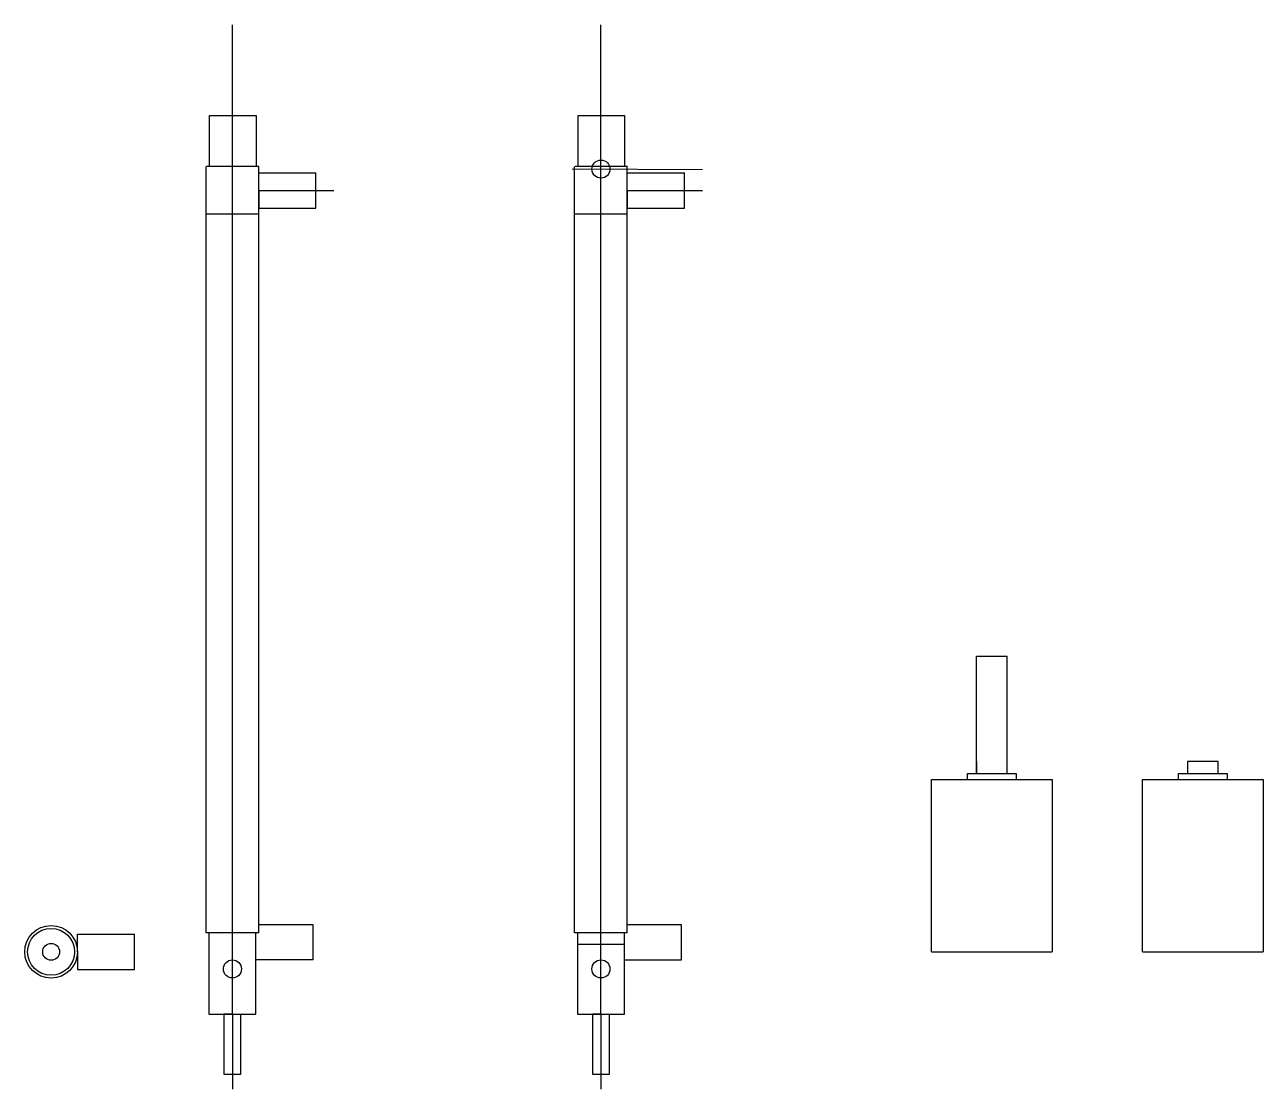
# Model space of a CAD drawing. Header units: millimetres. Extents: x -15418 to 43885, y -27590 to 23052.
# Drawn here: x 7454.3 to 7866.1, y 17153.6 to 17507.6 of the extents above; entities that cross this region are included whole.
import ezdxf

# ---------------------------------------------------------------- set-up
doc = ezdxf.new("R2010")
doc.units = ezdxf.units.MM
doc.header["$LTSCALE"] = 0.5
doc.layers.add('Layer1', color=1, linetype='Continuous')
doc.layers.add('Layer2', color=2, linetype='Continuous')

msp = doc.modelspace()

# ---------------------------------------------------------------- linework, layer by layer
at = {"layer": 'Layer1', "transparency": 33554661}
for p, q in [((7523.3673, 17457.6176), (7523.3673, 17507.6176)), ((7645.8939, 17457.6176), (7645.8939, 17507.6176)), ((7523.3673, 17417.6176), (7523.3673, 17457.6176)), ((7636.288, 17459.6594), (7679.6439, 17459.5276)), ((7645.8939, 17417.6176), (7645.8939, 17457.6176)), ((7532.1173, 17452.5276), (7557.1173, 17452.5276)), ((7654.6439, 17452.5276), (7679.6439, 17452.5276)), ((7523.3673, 17178.6176), (7523.3673, 17417.6176)), ((7645.8939, 17178.6176), (7645.8939, 17417.6176)), ((7523.3673, 17178.6176), (7523.3673, 17193.6176)), ((7523.3673, 17178.6176), (7523.3673, 17193.6176)), ((7645.8939, 17178.6176), (7645.8939, 17193.6176)), ((7645.8939, 17178.6176), (7645.8939, 17193.6176)), ((7523.3673, 17178.6176), (7523.3673, 17190.6176)), ((7645.8939, 17178.6176), (7645.8939, 17190.6176)), ((7523.3673, 17178.6176), (7523.3673, 17153.6176)), ((7645.8939, 17178.6176), (7645.8939, 17153.6176))]:
    msp.add_line(p, q, dxfattribs=at)
for centre in [(7645.8939, 17459.6302), (7523.3673, 17193.6176), (7645.8939, 17193.6176)]:
    msp.add_circle(centre, 3, dxfattribs=at)
at = {"layer": 'Layer2', "transparency": 33554661}
for p, q in [((7515.7433, 17460.4376), (7515.7433, 17477.4376)), ((7515.7433, 17477.4376), (7531.2433, 17477.4376)), ((7531.2433, 17477.4376), (7531.2433, 17460.4376)), ((7638.2699, 17460.4376), (7638.2699, 17477.4376)), ((7638.2699, 17477.4376), (7653.7699, 17477.4376)), ((7653.7699, 17477.4376), (7653.7699, 17460.4376)), ((7514.6173, 17454.6176), (7514.6173, 17460.4376)), ((7532.2006, 17460.4376), (7514.786, 17460.4376)), ((7523.4933, 17460.4376), (7515.7433, 17460.4376)), ((7532.1173, 17444.6176), (7532.1173, 17460.4376)), ((7532.1173, 17452.5276), (7532.1173, 17458.3776)), ((7532.1173, 17458.3776), (7551.1173, 17458.3776)), ((7551.1173, 17446.6776), (7551.1173, 17458.3776)), ((7637.1439, 17454.6176), (7637.1439, 17460.4376)), ((7654.7272, 17460.4376), (7637.3126, 17460.4376)), ((7646.0199, 17460.4376), (7638.2699, 17460.4376)), ((7654.6439, 17444.6176), (7654.6439, 17460.4376)), ((7654.6439, 17452.5276), (7654.6439, 17458.3776)), ((7654.6439, 17458.3776), (7673.6439, 17458.3776)), ((7673.6439, 17446.6776), (7673.6439, 17458.3776)), ((7514.6173, 17444.7673), (7514.6173, 17454.6176)), ((7637.1439, 17444.7673), (7637.1439, 17454.6176)), ((7532.1173, 17452.5276), (7532.1173, 17446.6776)), ((7654.6439, 17452.5276), (7654.6439, 17446.6776)), ((7514.6173, 17205.6176), (7514.6173, 17444.7673)), ((7532.1173, 17446.6776), (7551.1173, 17446.6776)), ((7637.1439, 17205.6176), (7637.1439, 17444.7673)), ((7654.6439, 17446.6776), (7673.6439, 17446.6776)), ((7532.1173, 17444.6176), (7514.6173, 17444.6176)), ((7532.1173, 17205.6176), (7532.1173, 17444.6176)), ((7654.6439, 17444.6176), (7637.1439, 17444.6176)), ((7654.6439, 17205.6176), (7654.6439, 17444.6176)), ((7770.7517, 17258.5917), (7770.7517, 17297.5917)), ((7770.7517, 17297.5917), (7780.9517, 17297.5917)), ((7780.9517, 17258.5917), (7780.9517, 17297.5917)), ((7770.7517, 17262.5917), (7770.7517, 17258.5917)), ((7780.9517, 17258.5917), (7780.9517, 17262.5917)), ((7851.0736, 17262.5917), (7840.8736, 17262.5917)), ((7840.8736, 17262.5917), (7840.8736, 17258.5917)), ((7851.0736, 17258.5917), (7851.0736, 17262.5917)), ((7755.7617, 17256.5917), (7795.9417, 17256.5917)), ((7755.7617, 17199.3117), (7755.7617, 17256.5917)), ((7767.8017, 17256.5917), (7767.8017, 17258.5917)), ((7767.8017, 17258.5917), (7775.8517, 17258.5917)), ((7770.7517, 17258.5917), (7775.8517, 17258.5917)), ((7775.8517, 17258.5917), (7780.9517, 17258.5917)), ((7775.8517, 17258.5917), (7783.9017, 17258.5917)), ((7783.9017, 17258.5917), (7783.9017, 17256.5917)), ((7795.9417, 17256.5917), (7795.9417, 17199.3117)), ((7825.8836, 17256.5917), (7866.0636, 17256.5917)), ((7825.8836, 17199.3117), (7825.8836, 17256.5917)), ((7837.9236, 17256.5917), (7837.9236, 17258.5917)), ((7837.9236, 17258.5917), (7845.9736, 17258.5917)), ((7840.8736, 17258.5917), (7845.9736, 17258.5917)), ((7845.9736, 17258.5917), (7851.0736, 17258.5917)), ((7845.9736, 17258.5917), (7854.0236, 17258.5917)), ((7854.0236, 17258.5917), (7854.0236, 17256.5917)), ((7866.0636, 17256.5917), (7866.0636, 17199.3117)), ((7550.1673, 17208.3176), (7532.1173, 17208.3176)), ((7550.1673, 17196.6176), (7550.1673, 17208.3176)), ((7672.6939, 17208.3176), (7654.6439, 17208.3176)), ((7672.6939, 17196.6176), (7672.6939, 17208.3176)), ((7471.8421, 17205.1705), (7490.8421, 17205.1705)), ((7471.8421, 17199.3205), (7471.8421, 17205.1705)), ((7471.8421, 17205.1705), (7490.8421, 17205.1705)), ((7490.8421, 17193.4705), (7490.8421, 17205.1705)), ((7490.8421, 17193.4705), (7490.8421, 17205.1705)), ((7532.1173, 17205.6176), (7514.6173, 17205.6176)), ((7523.3673, 17205.6176), (7515.5673, 17205.6176)), ((7515.5673, 17205.6176), (7515.5673, 17178.6176)), ((7531.1673, 17178.6176), (7531.1673, 17205.6176)), ((7654.6439, 17205.6176), (7637.1439, 17205.6176)), ((7645.8939, 17205.6176), (7638.0939, 17205.6176)), ((7638.0939, 17205.6176), (7638.0939, 17178.6176)), ((7638.2699, 17201.8376), (7653.7699, 17201.8376)), ((7653.6939, 17178.6176), (7653.6939, 17205.6176)), ((7471.8421, 17199.3205), (7471.8421, 17193.4705)), ((7755.7617, 17199.3117), (7795.9417, 17199.3117)), ((7825.8836, 17199.3117), (7866.0636, 17199.3117)), ((7531.1673, 17178.6176), (7531.1673, 17196.6176)), ((7550.1673, 17196.6176), (7531.1673, 17196.6176)), ((7653.6939, 17178.6176), (7653.6939, 17196.6176)), ((7653.6939, 17196.6176), (7672.6939, 17196.6176)), ((7471.8421, 17193.4705), (7490.8421, 17193.4705)), ((7515.5673, 17178.6176), (7531.1673, 17178.6176)), ((7523.3673, 17178.6176), (7520.5673, 17178.6176)), ((7520.5673, 17178.6176), (7520.5673, 17158.6176)), ((7526.1673, 17178.6176), (7526.1673, 17178.6176)), ((7526.1673, 17158.6176), (7526.1673, 17178.6176)), ((7638.0939, 17178.6176), (7653.6939, 17178.6176)), ((7645.8939, 17178.6176), (7643.0939, 17178.6176)), ((7643.0939, 17178.6176), (7643.0939, 17158.6176)), ((7648.6939, 17178.6176), (7648.6939, 17178.6176)), ((7648.6939, 17158.6176), (7648.6939, 17178.6176)), ((7520.5673, 17158.6176), (7526.1673, 17158.6176)), ((7643.0939, 17158.6176), (7648.6939, 17158.6176))]:
    msp.add_line(p, q, dxfattribs=at)
for radius in [8.75, 7.8, 2.8]:
    msp.add_circle((7463.0921, 17199.3205), radius, dxfattribs=at)

doc.saveas('drawing.dxf')
